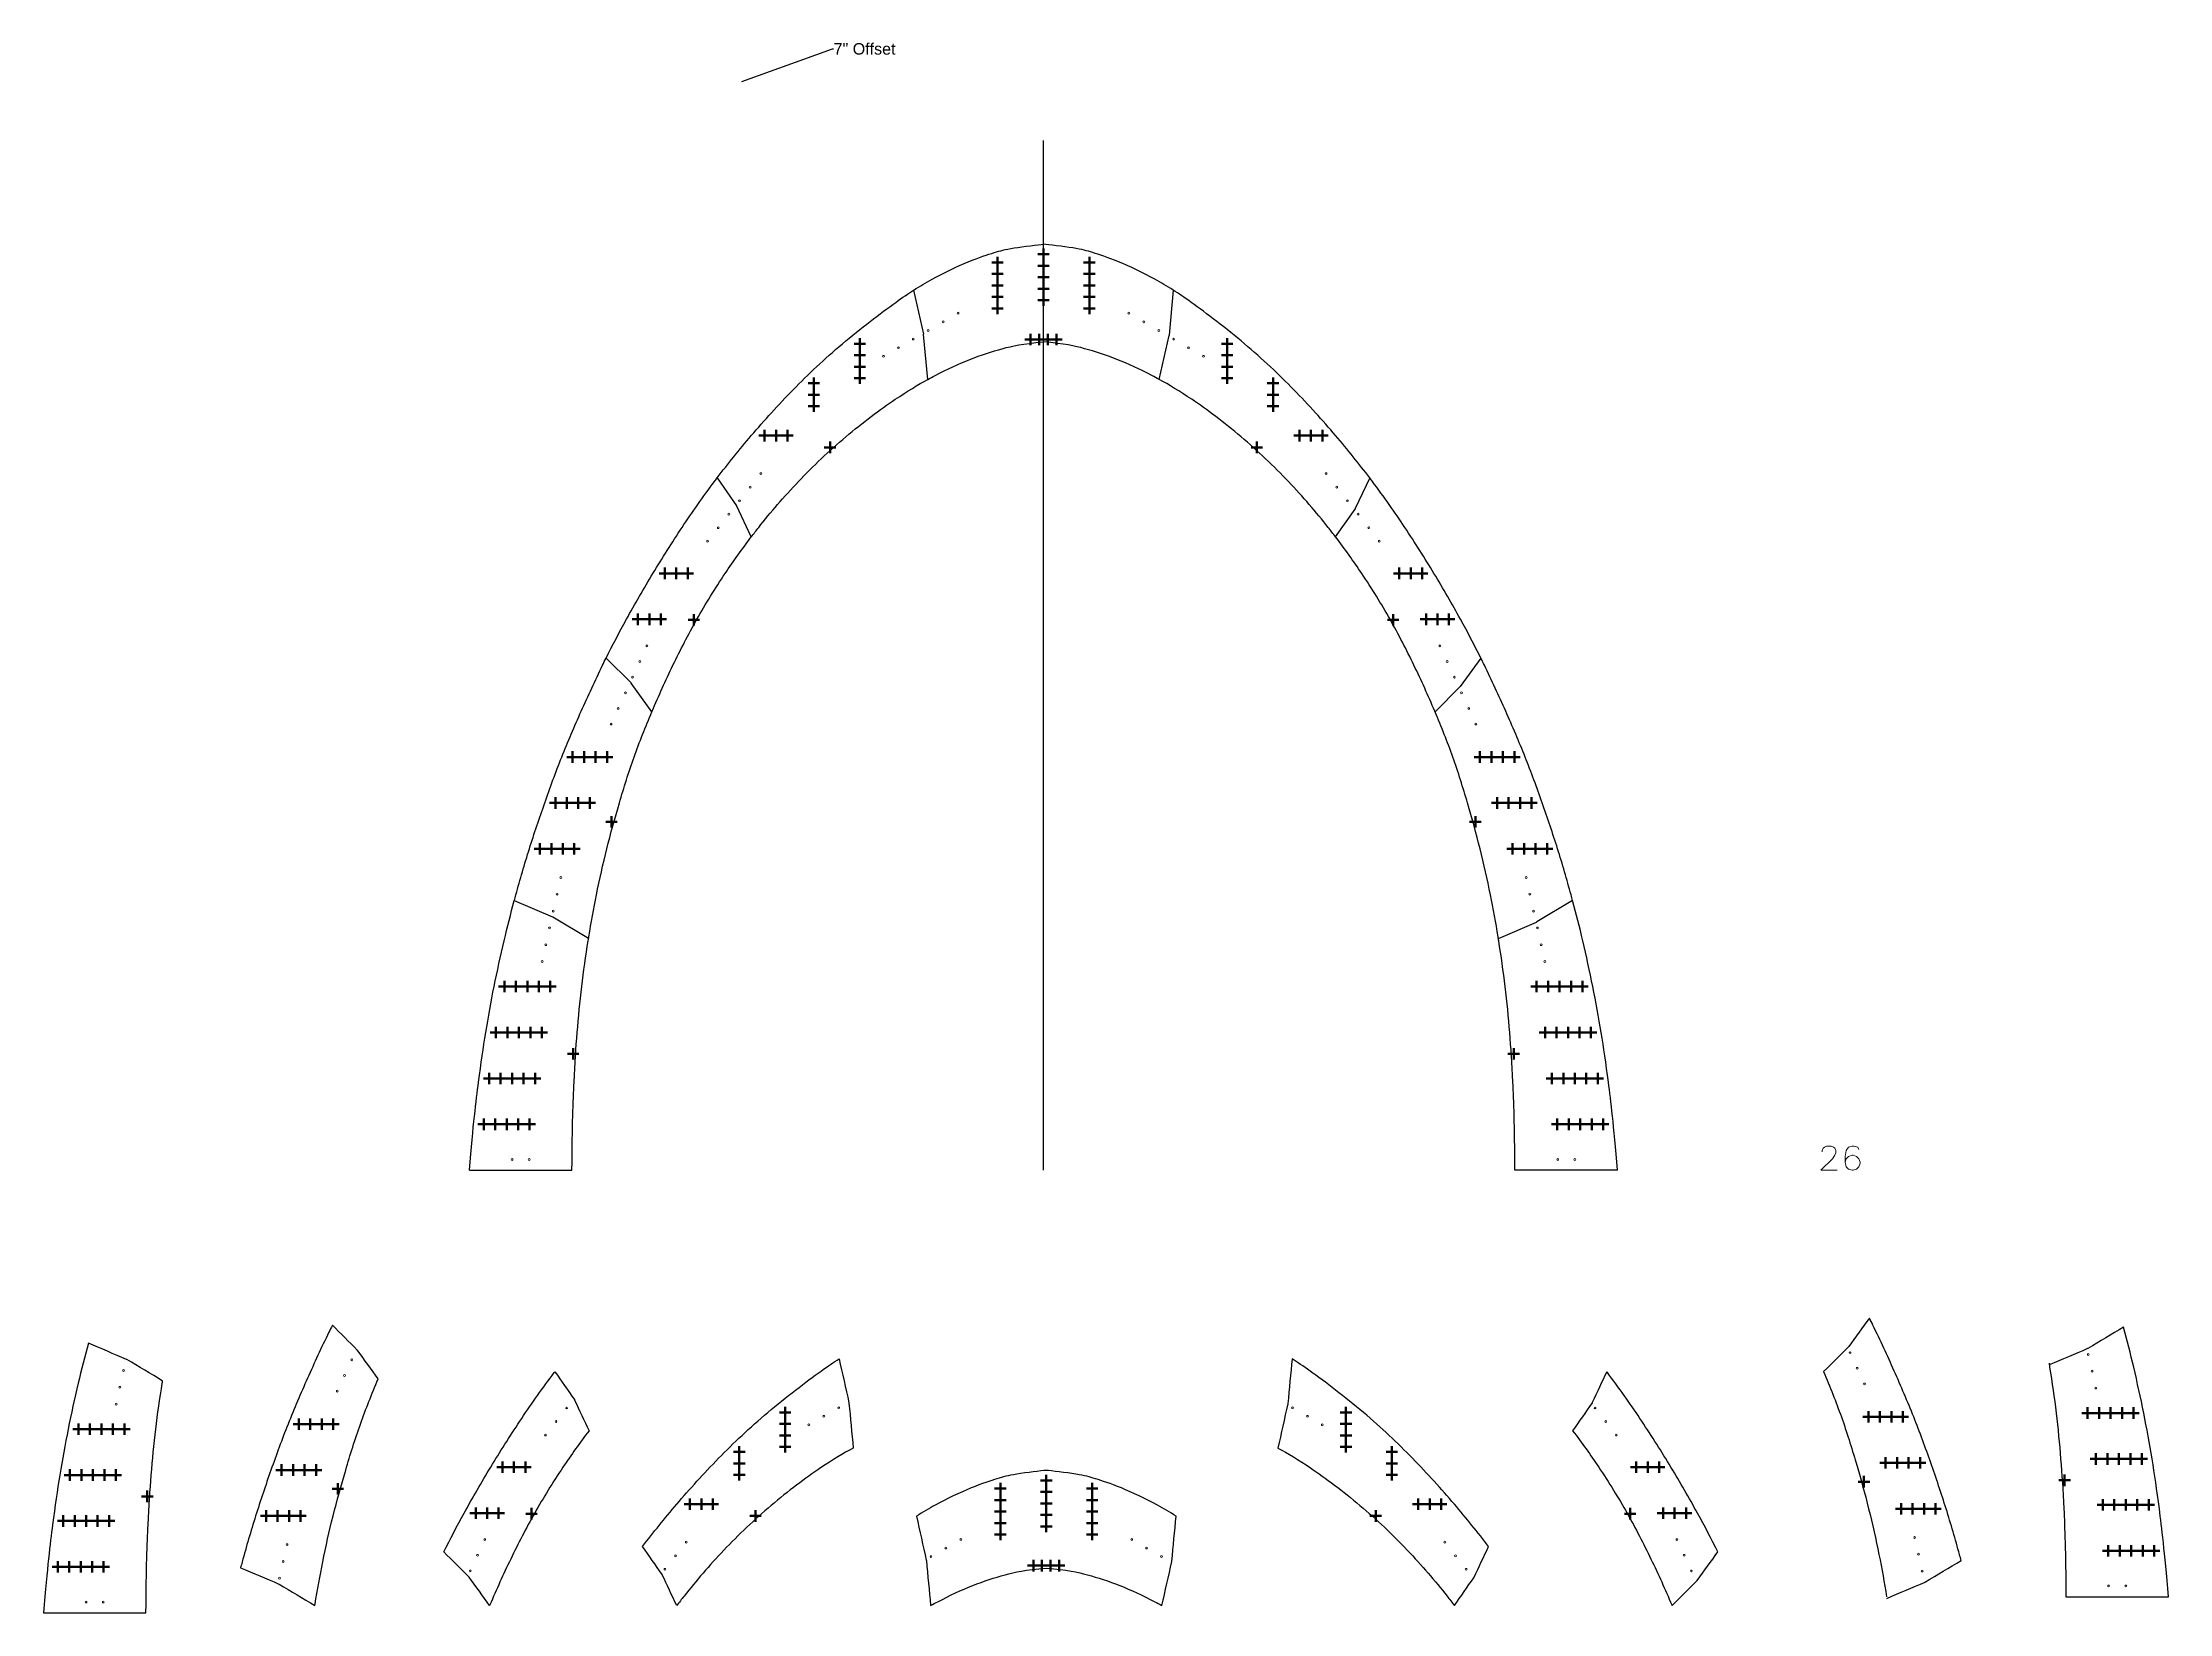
# Model space of a CAD drawing. Header units: inches. Extents: x -241 to 10140, y -1696 to 865.
# Drawn here: x 6099 to 6840, y 40 to 588 of the extents above; entities that cross this region are included whole.
import ezdxf
from ezdxf import colors
from ezdxf.entities.mleader import LeaderData, LeaderLine
from ezdxf.math import Vec2, Vec3

# ---------------------------------------------------------------- set-up
doc = ezdxf.new("R2010")
doc.units = ezdxf.units.IN
doc.header["$MEASUREMENT"] = 0
doc.header["$PDMODE"] = 2
doc.header["$PDSIZE"] = 2
for name, color, linetype, lineweight in [('Annotation', 7, 'Continuous', 9), ('Drilling', 3, 'Continuous', 13), ('Engrave', 4, 'Continuous', 50)]:
    doc.layers.add(name, color=color, linetype=linetype, lineweight=lineweight)
doc.styles.get("Standard").update_dxf_attribs({"font": 'Arial.ttf'})

# ---------------------------------------------------------------- blocks, each defined once
blk = doc.blocks.new('*U2198')
at = {"layer": 'Engrave'}
blk.add_point((0, 0), dxfattribs=at)
blk = doc.blocks.new('*U2200')
at = {"layer": 'Engrave', "color": 0, "linetype": 'ByBlock', "lineweight": -2, "transparency": 16777216}
for p in [(0, 0), (4, 0), (8, 0), (12, 0), (16, 0)]:
    blk.add_blockref('*U2198', p, dxfattribs=at)
blk = doc.blocks.new('*U2201')
at = {"layer": 'Engrave'}
blk.add_point((0, 0), dxfattribs=at)
blk = doc.blocks.new('*U2203')
at = {"layer": 'Engrave', "color": 0, "linetype": 'ByBlock', "lineweight": -2, "transparency": 16777216}
for p in [(0, 0), (4, 0), (8, 0), (12, 0), (16, 0)]:
    blk.add_blockref('*U2201', p, dxfattribs=at)
blk = doc.blocks.new('*U2204')
at = {"layer": 'Engrave'}
blk.add_point((0, 0), dxfattribs=at)
blk = doc.blocks.new('*U2206')
at = {"layer": 'Engrave', "color": 0, "linetype": 'ByBlock', "lineweight": -2, "transparency": 16777216}
for p in [(0, 0), (4, 0), (8, 0), (12, 0), (16, 0)]:
    blk.add_blockref('*U2204', p, dxfattribs=at)
blk = doc.blocks.new('*U2207')
at = {"layer": 'Engrave'}
blk.add_point((0, 0), dxfattribs=at)
blk = doc.blocks.new('*U2209')
at = {"layer": 'Engrave', "color": 0, "linetype": 'ByBlock', "lineweight": -2, "transparency": 16777216}
for p in [(0, 0), (4, 0), (8, 0), (12, 0), (16, 0)]:
    blk.add_blockref('*U2207', p, dxfattribs=at)
blk = doc.blocks.new('*U2210')
at = {"layer": 'Engrave'}
blk.add_point((0, 0), dxfattribs=at)
blk = doc.blocks.new('*U2212')
at = {"layer": 'Engrave', "color": 0, "linetype": 'ByBlock', "lineweight": -2, "transparency": 16777216}
for p in [(0, 0), (4, 0), (8, 0), (12, 0)]:
    blk.add_blockref('*U2210', p, dxfattribs=at)
blk = doc.blocks.new('*U2213')
at = {"layer": 'Engrave'}
blk.add_point((0, 0), dxfattribs=at)
blk = doc.blocks.new('*U2215')
at = {"layer": 'Engrave', "color": 0, "linetype": 'ByBlock', "lineweight": -2, "transparency": 16777216}
for p in [(0, 0), (4, 0), (8, 0), (12, 0)]:
    blk.add_blockref('*U2213', p, dxfattribs=at)
blk = doc.blocks.new('*U2216')
at = {"layer": 'Engrave'}
blk.add_point((0, 0), dxfattribs=at)
blk = doc.blocks.new('*U2218')
at = {"layer": 'Engrave', "color": 0, "linetype": 'ByBlock', "lineweight": -2, "transparency": 16777216}
for p in [(0, 0), (4, 0), (8, 0), (12, 0)]:
    blk.add_blockref('*U2216', p, dxfattribs=at)
blk = doc.blocks.new('*U2219')
at = {"layer": 'Engrave'}
blk.add_point((0, 0), dxfattribs=at)
blk = doc.blocks.new('*U2221')
at = {"layer": 'Engrave', "color": 0, "linetype": 'ByBlock', "lineweight": -2, "transparency": 16777216}
for p in [(0, 0), (4, 0), (8, 0)]:
    blk.add_blockref('*U2219', p, dxfattribs=at)
blk = doc.blocks.new('*U2222')
at = {"layer": 'Engrave'}
blk.add_point((0, 0), dxfattribs=at)
blk = doc.blocks.new('*U2224')
at = {"layer": 'Engrave', "color": 0, "linetype": 'ByBlock', "lineweight": -2, "transparency": 16777216}
for p in [(0, 0), (4, 0), (8, 0)]:
    blk.add_blockref('*U2222', p, dxfattribs=at)
blk = doc.blocks.new('*U2225')
at = {"layer": 'Engrave'}
blk.add_point((0, 0), dxfattribs=at)
blk = doc.blocks.new('*U2227')
at = {"layer": 'Engrave', "color": 0, "linetype": 'ByBlock', "lineweight": -2, "transparency": 16777216}
for p in [(0, 0), (4, 0), (8, 0)]:
    blk.add_blockref('*U2225', p, dxfattribs=at)
blk = doc.blocks.new('*U2228')
at = {"layer": 'Engrave'}
blk.add_point((0, 0), dxfattribs=at)
blk = doc.blocks.new('*U2230')
at = {"layer": 'Engrave', "color": 0, "linetype": 'ByBlock', "lineweight": -2, "transparency": 16777216}
for p in [(0, 0), (4, 0), (8, 0)]:
    blk.add_blockref('*U2228', p, dxfattribs=at)
blk = doc.blocks.new('*U2231')
at = {"layer": 'Engrave'}
blk.add_point((0, 0), dxfattribs=at)
blk = doc.blocks.new('*U2233')
at = {"layer": 'Engrave', "color": 0, "linetype": 'ByBlock', "lineweight": -2, "transparency": 16777216}
for p in [(0, 0), (4, 0), (8, 0), (12, 0)]:
    blk.add_blockref('*U2231', p, dxfattribs=at)
blk = doc.blocks.new('*U2234')
at = {"layer": 'Engrave'}
blk.add_point((0, 0), dxfattribs=at)
blk = doc.blocks.new('*U2236')
at = {"layer": 'Engrave', "color": 0, "linetype": 'ByBlock', "lineweight": -2, "transparency": 16777216}
for p in [(0, 0), (4, 0), (8, 0), (12, 0), (16, 0)]:
    blk.add_blockref('*U2234', p, dxfattribs=at)
blk = doc.blocks.new('*U2262')
at = {"layer": 'Engrave'}
blk.add_point((0, 0), dxfattribs=at)
blk = doc.blocks.new('*U2263')
at = {"layer": 'Engrave', "color": 0, "linetype": 'ByBlock', "lineweight": -2, "transparency": 16777216}
for p in [(0, 0), (4, 0), (8, 0), (12, 0), (16, 0)]:
    blk.add_blockref('*U2262', p, dxfattribs=at)
blk = doc.blocks.new('*U2264')
at = {"layer": 'Engrave'}
blk.add_point((0, 0), dxfattribs=at)
blk = doc.blocks.new('*U2266')
at = {"layer": 'Engrave', "color": 0, "linetype": 'ByBlock', "lineweight": -2, "transparency": 16777216}
for p in [(0, 0), (4, 0), (8, 0), (12, 0), (16, 0)]:
    blk.add_blockref('*U2264', p, dxfattribs=at)
blk = doc.blocks.new('*U2770')
at = {"layer": 'Engrave'}
blk.add_point((0, 0), dxfattribs=at)
blk = doc.blocks.new('*U2772')
at = {"layer": 'Engrave', "color": 0, "linetype": 'ByBlock', "lineweight": -2, "transparency": 16777216}
for p in [(0, 0), (4, 0), (8, 0), (12, 0), (16, 0)]:
    blk.add_blockref('*U2770', p, dxfattribs=at)
blk = doc.blocks.new('*U2773')
at = {"layer": 'Engrave'}
blk.add_point((0, 0), dxfattribs=at)
blk = doc.blocks.new('*U2774')
at = {"layer": 'Engrave', "color": 0, "linetype": 'ByBlock', "lineweight": -2, "transparency": 16777216}
for p in [(0, 0), (4, 0), (8, 0), (12, 0), (16, 0)]:
    blk.add_blockref('*U2773', p, dxfattribs=at)
blk = doc.blocks.new('*U2775')
at = {"layer": 'Engrave'}
blk.add_point((0, 0), dxfattribs=at)
blk = doc.blocks.new('*U2776')
at = {"layer": 'Engrave', "color": 0, "linetype": 'ByBlock', "lineweight": -2, "transparency": 16777216}
for p in [(0, 0), (4, 0), (8, 0), (12, 0), (16, 0)]:
    blk.add_blockref('*U2775', p, dxfattribs=at)
blk = doc.blocks.new('*U2777')
at = {"layer": 'Engrave'}
blk.add_point((0, 0), dxfattribs=at)
blk = doc.blocks.new('*U2778')
at = {"layer": 'Engrave', "color": 0, "linetype": 'ByBlock', "lineweight": -2, "transparency": 16777216}
for p in [(0, 0), (4, 0), (8, 0), (12, 0), (16, 0)]:
    blk.add_blockref('*U2777', p, dxfattribs=at)
blk = doc.blocks.new('*U2779')
at = {"layer": 'Engrave'}
blk.add_point((0, 0), dxfattribs=at)
blk = doc.blocks.new('*U2780')
at = {"layer": 'Engrave', "color": 0, "linetype": 'ByBlock', "lineweight": -2, "transparency": 16777216}
for p in [(0, 0), (4, 0), (8, 0), (12, 0)]:
    blk.add_blockref('*U2779', p, dxfattribs=at)
blk = doc.blocks.new('*U2781')
at = {"layer": 'Engrave'}
blk.add_point((0, 0), dxfattribs=at)
blk = doc.blocks.new('*U2782')
at = {"layer": 'Engrave', "color": 0, "linetype": 'ByBlock', "lineweight": -2, "transparency": 16777216}
for p in [(0, 0), (4, 0), (8, 0), (12, 0)]:
    blk.add_blockref('*U2781', p, dxfattribs=at)
blk = doc.blocks.new('*U2783')
at = {"layer": 'Engrave'}
blk.add_point((0, 0), dxfattribs=at)
blk = doc.blocks.new('*U2784')
at = {"layer": 'Engrave', "color": 0, "linetype": 'ByBlock', "lineweight": -2, "transparency": 16777216}
for p in [(0, 0), (4, 0), (8, 0), (12, 0)]:
    blk.add_blockref('*U2783', p, dxfattribs=at)
blk = doc.blocks.new('*U2785')
at = {"layer": 'Engrave'}
blk.add_point((0, 0), dxfattribs=at)
blk = doc.blocks.new('*U2786')
at = {"layer": 'Engrave', "color": 0, "linetype": 'ByBlock', "lineweight": -2, "transparency": 16777216}
for p in [(0, 0), (4, 0), (8, 0)]:
    blk.add_blockref('*U2785', p, dxfattribs=at)
blk = doc.blocks.new('*U2787')
at = {"layer": 'Engrave'}
blk.add_point((0, 0), dxfattribs=at)
blk = doc.blocks.new('*U2788')
at = {"layer": 'Engrave', "color": 0, "linetype": 'ByBlock', "lineweight": -2, "transparency": 16777216}
for p in [(0, 0), (4, 0), (8, 0)]:
    blk.add_blockref('*U2787', p, dxfattribs=at)
blk = doc.blocks.new('*U2789')
at = {"layer": 'Engrave'}
blk.add_point((0, 0), dxfattribs=at)
blk = doc.blocks.new('*U2790')
at = {"layer": 'Engrave', "color": 0, "linetype": 'ByBlock', "lineweight": -2, "transparency": 16777216}
for p in [(0, 0), (4, 0), (8, 0)]:
    blk.add_blockref('*U2789', p, dxfattribs=at)
blk = doc.blocks.new('*U2791')
at = {"layer": 'Engrave'}
blk.add_point((0, 0), dxfattribs=at)
blk = doc.blocks.new('*U2792')
at = {"layer": 'Engrave', "color": 0, "linetype": 'ByBlock', "lineweight": -2, "transparency": 16777216}
for p in [(0, 0), (4, 0), (8, 0)]:
    blk.add_blockref('*U2791', p, dxfattribs=at)
blk = doc.blocks.new('*U2793')
at = {"layer": 'Engrave'}
blk.add_point((0, 0), dxfattribs=at)
blk = doc.blocks.new('*U2794')
at = {"layer": 'Engrave', "color": 0, "linetype": 'ByBlock', "lineweight": -2, "transparency": 16777216}
for p in [(0, 0), (4, 0), (8, 0), (12, 0)]:
    blk.add_blockref('*U2793', p, dxfattribs=at)
blk = doc.blocks.new('*U2805')
at = {"layer": 'Engrave'}
blk.add_point((0, 0), dxfattribs=at)
blk = doc.blocks.new('*U2807')
at = {"layer": 'Engrave', "color": 0, "linetype": 'ByBlock', "lineweight": -2, "transparency": 16777216}
for p in [(0, 0), (4, 0), (8, 0), (12, 0), (16, 0)]:
    blk.add_blockref('*U2805', p, dxfattribs=at)
blk = doc.blocks.new('*U2808')
at = {"layer": 'Engrave'}
blk.add_point((0, 0), dxfattribs=at)
blk = doc.blocks.new('*U2809')
at = {"layer": 'Engrave', "color": 0, "linetype": 'ByBlock', "lineweight": -2, "transparency": 16777216}
for p in [(0, 0), (4, 0), (8, 0), (12, 0), (16, 0)]:
    blk.add_blockref('*U2808', p, dxfattribs=at)
blk = doc.blocks.new('*U2810')
at = {"layer": 'Engrave'}
blk.add_point((0, 0), dxfattribs=at)
blk = doc.blocks.new('*U2811')
at = {"layer": 'Engrave', "color": 0, "linetype": 'ByBlock', "lineweight": -2, "transparency": 16777216}
for p in [(0, 0), (4, 0), (8, 0), (12, 0), (16, 0)]:
    blk.add_blockref('*U2810', p, dxfattribs=at)
blk = doc.blocks.new('*U2812')
at = {"layer": 'Engrave'}
blk.add_point((0, 0), dxfattribs=at)
blk = doc.blocks.new('*U2813')
at = {"layer": 'Engrave', "color": 0, "linetype": 'ByBlock', "lineweight": -2, "transparency": 16777216}
for p in [(0, 0), (4, 0), (8, 0), (12, 0), (16, 0)]:
    blk.add_blockref('*U2812', p, dxfattribs=at)
blk = doc.blocks.new('*U2822')
at = {"layer": 'Engrave'}
blk.add_point((0, 0), dxfattribs=at)
blk = doc.blocks.new('*U2824')
at = {"layer": 'Engrave', "color": 0, "linetype": 'ByBlock', "lineweight": -2, "transparency": 16777216}
for p in [(0, 0), (4, 0), (8, 0), (12, 0)]:
    blk.add_blockref('*U2822', p, dxfattribs=at)
blk = doc.blocks.new('*U2825')
at = {"layer": 'Engrave'}
blk.add_point((0, 0), dxfattribs=at)
blk = doc.blocks.new('*U2826')
at = {"layer": 'Engrave', "color": 0, "linetype": 'ByBlock', "lineweight": -2, "transparency": 16777216}
for p in [(0, 0), (4, 0), (8, 0), (12, 0)]:
    blk.add_blockref('*U2825', p, dxfattribs=at)
blk = doc.blocks.new('*U2827')
at = {"layer": 'Engrave'}
blk.add_point((0, 0), dxfattribs=at)
blk = doc.blocks.new('*U2828')
at = {"layer": 'Engrave', "color": 0, "linetype": 'ByBlock', "lineweight": -2, "transparency": 16777216}
for p in [(0, 0), (4, 0), (8, 0), (12, 0)]:
    blk.add_blockref('*U2827', p, dxfattribs=at)
blk = doc.blocks.new('*U2835')
at = {"layer": 'Engrave'}
blk.add_point((0, 0), dxfattribs=at)
blk = doc.blocks.new('*U2837')
at = {"layer": 'Engrave', "color": 0, "linetype": 'ByBlock', "lineweight": -2, "transparency": 16777216}
for p in [(0, 0), (4, 0), (8, 0)]:
    blk.add_blockref('*U2835', p, dxfattribs=at)
blk = doc.blocks.new('*U2838')
at = {"layer": 'Engrave'}
blk.add_point((0, 0), dxfattribs=at)
blk = doc.blocks.new('*U2839')
at = {"layer": 'Engrave', "color": 0, "linetype": 'ByBlock', "lineweight": -2, "transparency": 16777216}
for p in [(0, 0), (4, 0), (8, 0)]:
    blk.add_blockref('*U2838', p, dxfattribs=at)
blk = doc.blocks.new('*U2848')
at = {"layer": 'Engrave'}
blk.add_point((0, 0), dxfattribs=at)
blk = doc.blocks.new('*U2850')
at = {"layer": 'Engrave', "color": 0, "linetype": 'ByBlock', "lineweight": -2, "transparency": 16777216}
for p in [(0, 0), (4, 0), (8, 0)]:
    blk.add_blockref('*U2848', p, dxfattribs=at)
blk = doc.blocks.new('*U2851')
at = {"layer": 'Engrave'}
blk.add_point((0, 0), dxfattribs=at)
blk = doc.blocks.new('*U2852')
at = {"layer": 'Engrave', "color": 0, "linetype": 'ByBlock', "lineweight": -2, "transparency": 16777216}
for p in [(0, 0), (4, 0), (8, 0)]:
    blk.add_blockref('*U2851', p, dxfattribs=at)
blk = doc.blocks.new('*U2853')
at = {"layer": 'Engrave'}
blk.add_point((0, 0), dxfattribs=at)
blk = doc.blocks.new('*U2854')
at = {"layer": 'Engrave', "color": 0, "linetype": 'ByBlock', "lineweight": -2, "transparency": 16777216}
for p in [(0, 0), (4, 0), (8, 0), (12, 0)]:
    blk.add_blockref('*U2853', p, dxfattribs=at)
blk = doc.blocks.new('*U2863')
at = {"layer": 'Engrave'}
blk.add_point((0, 0), dxfattribs=at)
blk = doc.blocks.new('*U2865')
at = {"layer": 'Engrave', "color": 0, "linetype": 'ByBlock', "lineweight": -2, "transparency": 16777216}
for p in [(0, 0), (4, 0), (8, 0), (12, 0), (16, 0)]:
    blk.add_blockref('*U2863', p, dxfattribs=at)
blk = doc.blocks.new('*U2866')
at = {"layer": 'Engrave'}
blk.add_point((0, 0), dxfattribs=at)
blk = doc.blocks.new('*U2867')
at = {"layer": 'Engrave', "color": 0, "linetype": 'ByBlock', "lineweight": -2, "transparency": 16777216}
for p in [(0, 0), (4, 0), (8, 0), (12, 0), (16, 0)]:
    blk.add_blockref('*U2866', p, dxfattribs=at)
blk = doc.blocks.new('*U2868')
at = {"layer": 'Engrave'}
blk.add_point((0, 0), dxfattribs=at)
blk = doc.blocks.new('*U2869')
at = {"layer": 'Engrave', "color": 0, "linetype": 'ByBlock', "lineweight": -2, "transparency": 16777216}
for p in [(0, 0), (4, 0), (8, 0), (12, 0), (16, 0)]:
    blk.add_blockref('*U2868', p, dxfattribs=at)
blk = doc.blocks.new('*U2878')
at = {"layer": 'Engrave'}
blk.add_point((0, 0), dxfattribs=at)
blk = doc.blocks.new('*U2880')
at = {"layer": 'Engrave', "color": 0, "linetype": 'ByBlock', "lineweight": -2, "transparency": 16777216}
for p in [(0, 0), (4, 0), (8, 0)]:
    blk.add_blockref('*U2878', p, dxfattribs=at)
blk = doc.blocks.new('*U2881')
at = {"layer": 'Engrave'}
blk.add_point((0, 0), dxfattribs=at)
blk = doc.blocks.new('*U2882')
at = {"layer": 'Engrave', "color": 0, "linetype": 'ByBlock', "lineweight": -2, "transparency": 16777216}
for p in [(0, 0), (4, 0), (8, 0)]:
    blk.add_blockref('*U2881', p, dxfattribs=at)
blk = doc.blocks.new('*U2883')
at = {"layer": 'Engrave'}
blk.add_point((0, 0), dxfattribs=at)
blk = doc.blocks.new('*U2884')
at = {"layer": 'Engrave', "color": 0, "linetype": 'ByBlock', "lineweight": -2, "transparency": 16777216}
for p in [(0, 0), (4, 0), (8, 0), (12, 0)]:
    blk.add_blockref('*U2883', p, dxfattribs=at)
blk = doc.blocks.new('*U2891')
at = {"layer": 'Engrave'}
blk.add_point((0, 0), dxfattribs=at)
blk = doc.blocks.new('*U2893')
at = {"layer": 'Engrave', "color": 0, "linetype": 'ByBlock', "lineweight": -2, "transparency": 16777216}
for p in [(0, 0), (4, 0), (8, 0)]:
    blk.add_blockref('*U2891', p, dxfattribs=at)
blk = doc.blocks.new('*U2894')
at = {"layer": 'Engrave'}
blk.add_point((0, 0), dxfattribs=at)
blk = doc.blocks.new('*U2895')
at = {"layer": 'Engrave', "color": 0, "linetype": 'ByBlock', "lineweight": -2, "transparency": 16777216}
for p in [(0, 0), (4, 0), (8, 0)]:
    blk.add_blockref('*U2894', p, dxfattribs=at)
blk = doc.blocks.new('*U2906')
at = {"layer": 'Engrave'}
blk.add_point((0, 0), dxfattribs=at)
blk = doc.blocks.new('*U2908')
at = {"layer": 'Engrave', "color": 0, "linetype": 'ByBlock', "lineweight": -2, "transparency": 16777216}
for p in [(0, 0), (4, 0), (8, 0), (12, 0)]:
    blk.add_blockref('*U2906', p, dxfattribs=at)
blk = doc.blocks.new('*U2909')
at = {"layer": 'Engrave'}
blk.add_point((0, 0), dxfattribs=at)
blk = doc.blocks.new('*U2910')
at = {"layer": 'Engrave', "color": 0, "linetype": 'ByBlock', "lineweight": -2, "transparency": 16777216}
for p in [(0, 0), (4, 0), (8, 0), (12, 0)]:
    blk.add_blockref('*U2909', p, dxfattribs=at)
blk = doc.blocks.new('*U2911')
at = {"layer": 'Engrave'}
blk.add_point((0, 0), dxfattribs=at)
blk = doc.blocks.new('*U2912')
at = {"layer": 'Engrave', "color": 0, "linetype": 'ByBlock', "lineweight": -2, "transparency": 16777216}
for p in [(0, 0), (4, 0), (8, 0), (12, 0)]:
    blk.add_blockref('*U2911', p, dxfattribs=at)
blk = doc.blocks.new('*U2925')
at = {"layer": 'Engrave'}
blk.add_point((0, 0), dxfattribs=at)
blk = doc.blocks.new('*U2927')
at = {"layer": 'Engrave', "color": 0, "linetype": 'ByBlock', "lineweight": -2, "transparency": 16777216}
for p in [(0, 0), (4, 0), (8, 0), (12, 0), (16, 0)]:
    blk.add_blockref('*U2925', p, dxfattribs=at)
blk = doc.blocks.new('*U2928')
at = {"layer": 'Engrave'}
blk.add_point((0, 0), dxfattribs=at)
blk = doc.blocks.new('*U2929')
at = {"layer": 'Engrave', "color": 0, "linetype": 'ByBlock', "lineweight": -2, "transparency": 16777216}
for p in [(0, 0), (4, 0), (8, 0), (12, 0), (16, 0)]:
    blk.add_blockref('*U2928', p, dxfattribs=at)
blk = doc.blocks.new('*U2930')
at = {"layer": 'Engrave'}
blk.add_point((0, 0), dxfattribs=at)
blk = doc.blocks.new('*U2931')
at = {"layer": 'Engrave', "color": 0, "linetype": 'ByBlock', "lineweight": -2, "transparency": 16777216}
for p in [(0, 0), (4, 0), (8, 0), (12, 0), (16, 0)]:
    blk.add_blockref('*U2930', p, dxfattribs=at)
blk = doc.blocks.new('*U2932')
at = {"layer": 'Engrave'}
blk.add_point((0, 0), dxfattribs=at)
blk = doc.blocks.new('*U2933')
at = {"layer": 'Engrave', "color": 0, "linetype": 'ByBlock', "lineweight": -2, "transparency": 16777216}
for p in [(0, 0), (4, 0), (8, 0), (12, 0), (16, 0)]:
    blk.add_blockref('*U2932', p, dxfattribs=at)

msp = doc.modelspace()

# ---------------------------------------------------------------- linework, layer by layer
for p, q in [((6448.13328, 194.83764), (6448.13328, 553.7309)), ((6448.13328, 194.83764), (6448.13328, 553.7309)), ((6402.90392, 501.54588), (6406.34368, 486.20761)), ((6493.36264, 501.54588), (6491.89427, 485.89537)), ((6406.36355, 486.08219), (6406.34368, 486.20761)), ((6407.83192, 470.43168), (6406.36355, 486.08219)), ((6488.43464, 470.43168), (6491.87441, 485.76996)), ((6491.89427, 485.89537), (6491.87441, 485.76996)), ((6334.4489, 436.10315), (6341.21032, 426.38492)), ((6561.81766, 436.10315), (6556.78214, 425.38847)), ((6341.29449, 426.23914), (6341.21032, 426.38492)), ((6346.33001, 415.52446), (6341.29449, 426.23914)), ((6549.93655, 415.52446), (6556.69797, 425.24269)), ((6556.78214, 425.38847), (6556.69797, 425.24269)), ((6295.73639, 373.3033), (6304.42425, 364.66578)), ((6600.53017, 373.3033), (6593.35808, 363.37119)), ((6304.52992, 364.54206), (6304.42425, 364.66578)), ((6311.70201, 354.60995), (6304.52992, 364.54206)), ((6584.56455, 354.60995), (6593.25241, 363.24747)), ((6593.25241, 363.24747), (6593.35808, 363.37119)), ((6263.75805, 288.79536), (6277.08768, 283.12323)), ((6277.2104, 283.0607), (6277.08768, 283.12323)), ((6289.63421, 275.6108), (6277.2104, 283.0607)), ((6632.50851, 288.79536), (6620.0847, 281.34545)), ((6606.63235, 275.6108), (6619.96198, 281.28292)), ((6619.96198, 281.28292), (6620.0847, 281.34545)), ((6248.09394, 194.83764), (6283.83987, 194.83764)), ((6648.17262, 194.83764), (6612.42669, 194.83764))]:
    msp.add_line(p, q)
for points, knots in [([(6402.90392, 501.54588), (6405.13485, 502.98624), (6410.87685, 506.36014), (6422.79699, 512.06575), (6431.72675, 514.83764), (6436.00126, 516.16449), (6446.39245, 517.3509), (6448.13328, 517.54966)], [18.455351882, 18.455351882, 18.455351882, 18.455351882, 19, 20, 21, 22, 23, 23, 23, 23]), ([(6493.36264, 501.54588), (6491.13171, 502.98624), (6485.38971, 506.36014), (6473.46957, 512.06575), (6464.53981, 514.83764), (6460.2653, 516.16449), (6449.87411, 517.3509), (6448.13328, 517.54966)], [18.455351882, 18.455351882, 18.455351882, 18.455351882, 19, 20, 21, 22, 23, 23, 23, 23]), ([(6334.4489, 436.10315), (6338.17613, 441.01465), (6346.43592, 451.25948), (6360.54641, 466.83764), (6377.34866, 482.83764), (6394.61661, 495.93285), (6401.03875, 500.34168), (6402.90392, 501.54588)], [14.079094924, 14.079094924, 14.079094924, 14.079094924, 15, 16, 17, 18, 18.455351882, 18.455351882, 18.455351882, 18.455351882]), ([(6561.81766, 436.10315), (6558.09043, 441.01465), (6549.83064, 451.25948), (6535.72015, 466.83764), (6518.9179, 482.83764), (6501.64995, 495.93285), (6495.22782, 500.34168), (6493.36264, 501.54588)], [14.079094924, 14.079094924, 14.079094924, 14.079094924, 15, 16, 17, 18, 18.455351882, 18.455351882, 18.455351882, 18.455351882]), ([(6407.83192, 470.43168), (6408.68622, 470.8999), (6413.7793, 473.62178), (6422.62986, 477.73142), (6434.00385, 481.38016), (6440.68773, 482.83764), (6448.13328, 483.51431)], [16.802003786, 16.802003786, 16.802003786, 16.802003786, 17, 18, 19, 20, 20, 20, 20]), ([(6488.43464, 470.43168), (6487.58035, 470.8999), (6482.48726, 473.62178), (6473.6367, 477.73142), (6462.26271, 481.38016), (6455.57883, 482.83764), (6448.13328, 483.51431)], [16.802003786, 16.802003786, 16.802003786, 16.802003786, 17, 18, 19, 20, 20, 20, 20]), ([(6346.33001, 415.52446), (6347.17361, 416.62885), (6352.17509, 423.06658), (6362.24139, 434.83764), (6379.00044, 450.83764), (6396.13396, 463.59662), (6404.37152, 468.5351), (6407.83192, 470.43168)], [12.792926388, 12.792926388, 12.792926388, 12.792926388, 13, 14, 15, 16, 16.802003786, 16.802003786, 16.802003786, 16.802003786]), ([(6549.93655, 415.52446), (6549.09295, 416.62885), (6544.09147, 423.06658), (6534.02517, 434.83764), (6517.26612, 450.83764), (6500.1326, 463.59662), (6491.89504, 468.5351), (6488.43464, 470.43168)], [12.792926388, 12.792926388, 12.792926388, 12.792926388, 13, 14, 15, 16, 16.802003786, 16.802003786, 16.802003786, 16.802003786]), ([(6295.73639, 373.3033), (6297.98711, 377.81474), (6303.1536, 387.65952), (6311.94019, 402.83764), (6322.02989, 418.83764), (6329.78469, 429.92614), (6334.12877, 435.68132), (6334.4489, 436.10315)], [10.154103723, 10.154103723, 10.154103723, 10.154103723, 11, 12, 13, 14, 14.079094924, 14.079094924, 14.079094924, 14.079094924]), ([(6600.53017, 373.3033), (6598.27945, 377.81474), (6593.11296, 387.65952), (6584.32637, 402.83764), (6574.23667, 418.83764), (6566.48187, 429.92614), (6562.13779, 435.68132), (6561.81766, 436.10315)], [10.154103723, 10.154103723, 10.154103723, 10.154103723, 11, 12, 13, 14, 14.079094924, 14.079094924, 14.079094924, 14.079094924]), ([(6311.70201, 354.60995), (6311.73425, 354.68585), (6314.03366, 360.09508), (6318.87146, 370.83764), (6327.12892, 386.83764), (6336.27293, 401.73324), (6343.09969, 411.29552), (6346.33001, 415.52446)], [8.985769935, 8.985769935, 8.985769935, 8.985769935, 9, 10, 11, 12, 12.792926388, 12.792926388, 12.792926388, 12.792926388]), ([(6584.56455, 354.60995), (6584.53231, 354.68585), (6582.2329, 360.09508), (6577.3951, 370.83764), (6569.13764, 386.83764), (6559.99363, 401.73324), (6553.16687, 411.29552), (6549.93655, 415.52446)], [8.985769935, 8.985769935, 8.985769935, 8.985769935, 9, 10, 11, 12, 12.792926388, 12.792926388, 12.792926388, 12.792926388]), ([(6263.75805, 288.79536), (6263.94109, 289.47612), (6265.57147, 295.49021), (6268.86617, 306.83764), (6274.28413, 322.83764), (6280.11047, 338.83764), (6287.01655, 354.83764), (6292.28463, 366.32619), (6295.32636, 372.48141), (6295.73639, 373.3033)], [4.872357612, 4.872357612, 4.872357612, 4.872357612, 5, 6, 7, 8, 9, 10, 10.154103723, 10.154103723, 10.154103723, 10.154103723]), ([(6632.50851, 288.79536), (6632.32547, 289.47612), (6630.69509, 295.49021), (6627.40039, 306.83764), (6621.98243, 322.83764), (6616.15609, 338.83764), (6609.25001, 354.83764), (6603.98193, 366.32619), (6600.9402, 372.48141), (6600.53017, 373.3033)], [4.872357612, 4.872357612, 4.872357612, 4.872357612, 5, 6, 7, 8, 9, 10, 10.154103723, 10.154103723, 10.154103723, 10.154103723]), ([(6289.63421, 275.6108), (6289.66494, 275.80047), (6289.6958, 275.99015), (6289.72677, 276.17982), (6290.52461, 281.06576), (6292.36012, 291.28503), (6295.84457, 306.83764), (6300.29281, 322.83764), (6305.23364, 338.76174), (6309.469, 349.35252), (6311.70201, 354.60995)], [4.048322507, 4.048322507, 4.048322507, 4.048322507, 4.083886601, 4.083886601, 4.083886601, 5, 6, 7, 8, 8.985769935, 8.985769935, 8.985769935, 8.985769935]), ([(6606.53979, 276.17982), (6605.74195, 281.06576), (6603.90644, 291.28503), (6600.42199, 306.83764), (6595.97375, 322.83764), (6591.03292, 338.76174), (6586.79756, 349.35252), (6584.56455, 354.60995)], [4.083886601, 4.083886601, 4.083886601, 4.083886601, 5, 6, 7, 8, 8.985769935, 8.985769935, 8.985769935, 8.985769935]), ([(6248.09394, 194.83764), (6249.4569, 210.83764), (6251.37765, 226.83764), (6253.71766, 242.83764), (6256.63391, 258.83764), (6259.97308, 274.15688), (6262.50707, 284.14278), (6263.75805, 288.79536)], [0, 0, 0, 0, 1, 2, 3, 4, 4.872357612, 4.872357612, 4.872357612, 4.872357612]), ([(6648.17262, 194.83764), (6646.80966, 210.83764), (6644.88891, 226.83764), (6642.5489, 242.83764), (6639.63265, 258.83764), (6636.29348, 274.15688), (6633.75949, 284.14278), (6632.50851, 288.79536)], [0, 0, 0, 0, 1, 2, 3, 4, 4.872357612, 4.872357612, 4.872357612, 4.872357612]), ([(6283.83987, 194.83764), (6283.95042, 210.83764), (6284.53514, 226.83764), (6285.59699, 242.83764), (6287.12884, 258.83764), (6288.69127, 269.76202), (6289.59245, 275.35308), (6289.63421, 275.6108)], [0, 0, 0, 0, 1, 2, 3, 4, 4.048322507, 4.048322507, 4.048322507, 4.048322507]), ([(6612.42669, 194.83764), (6612.31614, 210.83764), (6611.73142, 226.83764), (6610.66957, 242.83764), (6609.13772, 258.83764), (6607.54816, 269.9517), (6606.61285, 275.73243), (6606.53979, 276.17982)], [0, 0, 0, 0, 1, 2, 3, 4, 4.083886601, 4.083886601, 4.083886601, 4.083886601]), ([(6216.32677, 122.12874), (6214.09376, 116.8713), (6209.8584, 106.28052), (6204.91757, 90.35642), (6200.46933, 74.35642), (6196.98487, 58.80381), (6195.14936, 48.58454), (6194.35152, 43.6986), (6194.32055, 43.50893), (6194.2897, 43.31925), (6194.25897, 43.12958), (6190.1177, 45.61288), (6185.97643, 48.09618), (6181.83516, 50.57949), (6181.79425, 50.60033), (6181.75334, 50.62117), (6181.71244, 50.64201), (6177.26923, 52.53272), (6172.82602, 54.42343), (6168.38281, 56.31414), (6168.56585, 56.9949), (6170.19622, 63.00899), (6173.49093, 74.35642), (6178.90888, 90.35642), (6184.73522, 106.35642), (6191.6413, 122.35642), (6196.90939, 133.84497), (6199.95111, 140.00019), (6200.36115, 140.82208), (6203.2571, 137.94291), (6206.15305, 135.06374), (6209.049, 132.18457), (6209.08423, 132.14332), (6209.11945, 132.10208), (6209.15468, 132.06084), (6211.54537, 128.75014), (6213.93607, 125.43944), (6216.32677, 122.12874)], [0, 0, 0, 0, 0.985769935, 1.985769935, 2.985769935, 3.985769935, 4.901883334, 4.901883334, 4.901883334, 4.937447428, 4.937447428, 4.937447428, 5.937447428, 5.937447428, 5.937447428, 6.937447428, 6.937447428, 6.937447428, 7.937447428, 7.937447428, 7.937447428, 8.065089815, 9.065089815, 10.065089815, 11.065089815, 12.065089815, 13.065089815, 13.219193538, 13.219193538, 13.219193538, 14.219193538, 14.219193538, 14.219193538, 15.219193538, 15.219193538, 15.219193538, 16.219193538, 16.219193538, 16.219193538, 16.219193538]), ([(6742.00629, 45.64461), (6746.4495, 47.53532), (6750.89271, 49.42603), (6755.33592, 51.31674), (6755.37683, 51.33758), (6755.41774, 51.35843), (6755.45865, 51.37927), (6759.59991, 53.86257), (6763.74118, 56.34587), (6767.88245, 58.82918), (6767.69941, 59.50994), (6766.06904, 65.52403), (6762.77433, 76.87145), (6757.35638, 92.87145), (6751.53003, 108.87145), (6744.62396, 124.87145), (6739.35587, 136.36001), (6736.31414, 142.51523), (6735.90411, 143.33711), (6733.51342, 140.02641), (6731.12272, 136.71571), (6728.73202, 133.40501), (6728.6968, 133.36377), (6728.66158, 133.32253), (6728.62635, 133.28128), (6725.7304, 130.40211), (6722.83445, 127.52294), (6719.93849, 124.64377), (6722.1715, 119.38633), (6726.40686, 108.79556), (6731.34769, 92.87145), (6735.79593, 76.87145), (6739.28038, 61.31885), (6741.1159, 51.09958), (6741.91373, 46.21364)], [0, 0, 0, 0, 1, 1, 1, 2, 2, 2, 3, 3, 3, 3.127642388, 4.127642388, 5.127642388, 6.127642388, 7.127642388, 8.127642388, 8.28174611, 8.28174611, 8.28174611, 9.28174611, 9.28174611, 9.28174611, 10.28174611, 10.28174611, 10.28174611, 11.28174611, 11.28174611, 11.28174611, 12.267516045, 13.267516045, 14.267516045, 15.267516045, 16.183629444, 16.183629444, 16.183629444, 16.183629444]), ([(6141.21556, 121.38768), (6141.1738, 121.12996), (6140.27263, 115.5389), (6138.7102, 104.61452), (6137.17834, 88.61452), (6136.1165, 72.61452), (6135.53177, 56.61452), (6135.42123, 40.61452), (6123.50591, 40.61452), (6111.5906, 40.61452), (6099.67529, 40.61452), (6101.03825, 56.61452), (6102.959, 72.61452), (6105.29901, 88.61452), (6108.21527, 104.61452), (6111.55444, 119.93376), (6114.08842, 129.91966), (6115.3394, 134.57224), (6119.78261, 132.68153), (6124.22582, 130.79082), (6128.66903, 128.90011), (6128.70994, 128.87927), (6128.75085, 128.85843), (6128.79176, 128.83758), (6132.93303, 126.35428), (6137.07429, 123.87098), (6141.21556, 121.38768)], [0, 0, 0, 0, 0.048322507, 1.048322507, 2.048322507, 3.048322507, 4.048322507, 4.048322507, 4.048322507, 5.048322507, 5.048322507, 5.048322507, 6.048322507, 7.048322507, 8.048322507, 9.048322507, 9.920680119, 9.920680119, 9.920680119, 10.920680119, 10.920680119, 10.920680119, 11.920680119, 11.920680119, 11.920680119, 12.920680119, 12.920680119, 12.920680119, 12.920680119]), ([(6798.49975, 127.55583), (6798.57281, 127.10843), (6799.50812, 121.3277), (6801.09768, 110.21364), (6802.62953, 94.21364), (6803.69138, 78.21364), (6804.2761, 62.21364), (6804.38665, 46.21364), (6816.30196, 46.21364), (6828.21727, 46.21364), (6840.13259, 46.21364), (6838.76962, 62.21364), (6836.84888, 78.21364), (6834.50887, 94.21364), (6831.59261, 110.21364), (6828.25344, 125.53288), (6825.71945, 135.51879), (6824.46847, 140.17136), (6820.3272, 137.68806), (6816.18593, 135.20476), (6812.04466, 132.72146), (6812.00376, 132.70061), (6811.96285, 132.67977), (6811.92194, 132.65893), (6807.47873, 130.76822), (6803.03552, 128.87751), (6798.59231, 126.9868)], [0, 0, 0, 0, 0.083886601, 1.083886601, 2.083886601, 3.083886601, 4.083886601, 4.083886601, 4.083886601, 5.083886601, 5.083886601, 5.083886601, 6.083886601, 7.083886601, 8.083886601, 9.083886601, 9.956244213, 9.956244213, 9.956244213, 10.956244213, 10.956244213, 10.956244213, 11.956244213, 11.956244213, 11.956244213, 12.956244213, 12.956244213, 12.956244213, 12.956244213]), ([(6315.30487, 53.84425), (6316.98337, 50.27269), (6318.66188, 46.70113), (6320.34039, 43.12957), (6321.18399, 44.23396), (6326.18546, 50.67169), (6336.25176, 62.44275), (6353.01082, 78.44275), (6370.14433, 91.20172), (6378.3819, 96.14021), (6381.8423, 98.03679), (6381.35284, 103.25363), (6380.86338, 108.47046), (6380.37392, 113.6873), (6380.3673, 113.72911), (6380.36068, 113.77091), (6380.35406, 113.81272), (6379.20747, 118.92547), (6378.06088, 124.03823), (6376.91429, 129.15099), (6375.04912, 127.94679), (6368.62699, 123.53796), (6351.35904, 110.44275), (6334.55679, 94.44275), (6320.4463, 78.86458), (6312.18651, 68.61976), (6308.45927, 63.70826), (6310.71308, 60.46885), (6312.96689, 57.22944), (6315.2207, 53.99003), (6315.24875, 53.94144), (6315.27681, 53.89284), (6315.30487, 53.84425)], [0, 0, 0, 0, 1, 1, 1, 1.207073612, 2.207073612, 3.207073612, 4.207073612, 5.009077398, 5.009077398, 5.009077398, 6.009077398, 6.009077398, 6.009077398, 7.009077398, 7.009077398, 7.009077398, 8.009077398, 8.009077398, 8.009077398, 8.46442928, 9.46442928, 10.46442928, 11.46442928, 12.385334355, 12.385334355, 12.385334355, 13.385334355, 13.385334355, 13.385334355, 14.385334355, 14.385334355, 14.385334355, 14.385334355]), ([(6533.26161, 113.37505), (6533.26823, 113.41686), (6533.27485, 113.45866), (6533.28147, 113.50047), (6533.77093, 118.7173), (6534.26039, 123.93414), (6534.74985, 129.15098), (6536.61502, 127.94678), (6543.03716, 123.53794), (6560.3051, 110.44273), (6577.10735, 94.44273), (6591.21784, 78.86457), (6599.47763, 68.61975), (6603.20487, 63.70825), (6601.52636, 60.13669), (6599.84785, 56.56513), (6598.16935, 52.99357), (6598.14129, 52.94498), (6598.11323, 52.89638), (6598.08518, 52.84779), (6595.83137, 49.60838), (6593.57756, 46.36897), (6591.32375, 43.12956), (6590.48015, 44.23395), (6585.47868, 50.67167), (6575.41238, 62.44273), (6558.65333, 78.44273), (6541.51981, 91.20171), (6533.28224, 96.1402), (6529.82184, 98.03678), (6530.96843, 103.14954), (6532.11502, 108.26229), (6533.26161, 113.37505)], [0, 0, 0, 0, 1, 1, 1, 2, 2, 2, 2.455351882, 3.455351882, 4.455351882, 5.455351882, 6.376256957, 6.376256957, 6.376256957, 7.376256957, 7.376256957, 7.376256957, 8.376256957, 8.376256957, 8.376256957, 9.376256957, 9.376256957, 9.376256957, 9.583330569, 10.583330569, 11.583330569, 12.583330569, 13.385334355, 13.385334355, 13.385334355, 14.385334355, 14.385334355, 14.385334355, 14.385334355]), ([(6255.16539, 43.12958), (6255.19763, 43.20547), (6257.49705, 48.6147), (6262.33485, 59.35726), (6270.5923, 75.35726), (6279.73631, 90.25286), (6286.56308, 99.81514), (6289.7934, 104.04408), (6288.11489, 107.61564), (6286.43638, 111.1872), (6284.75787, 114.75876), (6284.72982, 114.80736), (6284.70176, 114.85595), (6284.67371, 114.90454), (6282.4199, 118.14395), (6280.16609, 121.38336), (6277.91228, 124.62278), (6277.59215, 124.20094), (6273.24807, 118.44576), (6265.49327, 107.35726), (6255.40358, 91.35726), (6246.61698, 76.17914), (6241.45049, 66.33436), (6239.19977, 61.82292), (6242.09573, 58.94375), (6244.99168, 56.06457), (6247.88763, 53.1854), (6247.92286, 53.14416), (6247.95808, 53.10292), (6247.99331, 53.06168), (6250.384, 49.75098), (6252.7747, 46.44028), (6255.16539, 43.12958)], [0, 0, 0, 0, 0.014230065, 1.014230065, 2.014230065, 3.014230065, 3.807156454, 3.807156454, 3.807156454, 4.807156454, 4.807156454, 4.807156454, 5.807156454, 5.807156454, 5.807156454, 6.807156454, 6.807156454, 6.807156454, 6.886251378, 7.886251378, 8.886251378, 9.886251378, 10.732147655, 10.732147655, 10.732147655, 11.732147655, 11.732147655, 11.732147655, 12.732147655, 12.732147655, 12.732147655, 13.732147655, 13.732147655, 13.732147655, 13.732147655]), ([(6639.2774, 113.76229), (6639.30545, 113.81088), (6639.33351, 113.85948), (6639.36156, 113.90807), (6641.04007, 117.47963), (6642.71858, 121.05119), (6644.39709, 124.62275), (6644.71721, 124.20091), (6649.06129, 118.44574), (6656.8161, 107.35723), (6666.90579, 91.35723), (6675.69239, 76.17912), (6680.85888, 66.33434), (6683.10959, 61.82289), (6680.7189, 58.51219), (6678.3282, 55.20149), (6675.9375, 51.89079), (6675.90228, 51.84955), (6675.86705, 51.80831), (6675.83183, 51.76707), (6672.93588, 48.88789), (6670.03992, 46.00872), (6667.14397, 43.12955), (6667.11174, 43.20545), (6664.81232, 48.61467), (6659.97452, 59.35723), (6651.71706, 75.35723), (6642.57306, 90.25284), (6635.74629, 99.81512), (6632.51597, 104.04406), (6634.76978, 107.28347), (6637.02359, 110.52288), (6639.2774, 113.76229)], [0, 0, 0, 0, 1, 1, 1, 2, 2, 2, 2.079094924, 3.079094924, 4.079094924, 5.079094924, 5.924991202, 5.924991202, 5.924991202, 6.924991202, 6.924991202, 6.924991202, 7.924991202, 7.924991202, 7.924991202, 8.924991202, 8.924991202, 8.924991202, 8.939221267, 9.939221267, 10.939221267, 11.939221267, 12.732147655, 12.732147655, 12.732147655, 13.732147655, 13.732147655, 13.732147655, 13.732147655]), ([(6407.33991, 58.78008), (6407.33329, 58.82188), (6407.32667, 58.86369), (6407.32005, 58.90549), (6406.17346, 64.01825), (6405.02687, 69.13101), (6403.88028, 74.24377), (6406.11122, 75.68412), (6411.85321, 79.05803), (6423.77336, 84.76364), (6432.70311, 87.53552), (6436.97762, 88.86237), (6447.36881, 90.04879), (6449.10964, 90.24755), (6450.85047, 90.04879), (6461.24166, 88.86237), (6465.51618, 87.53552), (6474.44593, 84.76364), (6486.36608, 79.05803), (6492.10807, 75.68412), (6494.33901, 74.24377), (6493.84955, 69.02693), (6493.36009, 63.81009), (6492.87063, 58.59325), (6492.86401, 58.55145), (6492.85739, 58.50965), (6492.85077, 58.46784), (6491.70418, 53.35508), (6490.55759, 48.24232), (6489.411, 43.12956), (6488.55671, 43.59778), (6483.46362, 46.31967), (6474.61307, 50.42931), (6463.23907, 54.07804), (6456.55519, 55.53552), (6449.10964, 56.21219), (6441.66409, 55.53552), (6434.98021, 54.07804), (6423.60622, 50.42931), (6414.75566, 46.31967), (6409.66258, 43.59778), (6408.80828, 43.12956), (6408.31883, 48.3464), (6407.82937, 53.56324), (6407.33991, 58.78008)], [0, 0, 0, 0, 1, 1, 1, 2, 2, 2, 2.544648118, 3.544648118, 4.544648118, 5.544648118, 6.544648118, 6.544648118, 6.544648118, 7.544648118, 8.544648118, 9.544648118, 10.544648118, 11.089296237, 11.089296237, 11.089296237, 12.089296237, 12.089296237, 12.089296237, 13.089296237, 13.089296237, 13.089296237, 14.089296237, 14.089296237, 14.089296237, 14.28729245, 15.28729245, 16.28729245, 17.28729245, 17.28729245, 17.28729245, 18.28729245, 19.28729245, 20.28729245, 20.485288664, 20.485288664, 20.485288664, 21.485288664, 21.485288664, 21.485288664, 21.485288664])]:
    msp.add_open_spline(points, degree=3, knots=knots)
at = {"layer": 'Annotation'}
for points in [[(6719.41009, 201.26784), (6719.41009, 201.66973), (6719.81198, 202.47351), (6720.21387, 202.8754), (6721.01765, 203.27728), (6722.6252, 203.27728), (6723.42897, 202.8754), (6723.83086, 202.47351), (6724.23275, 201.66973), (6724.23275, 200.86596), (6723.83086, 200.06218), (6723.02709, 198.85652), (6719.00821, 194.83764), (6724.63464, 194.83764)], [(6732.27051, 202.07162), (6731.86862, 202.8754), (6730.66296, 203.27728), (6729.85918, 203.27728), (6728.65352, 202.8754), (6727.84974, 201.66973), (6727.44785, 199.66029), (6727.44785, 197.65085), (6727.84974, 196.0433), (6728.65352, 195.23952), (6729.85918, 194.83764), (6730.26107, 194.83764), (6731.46673, 195.23952), (6732.27051, 196.0433), (6732.6724, 197.24896), (6732.6724, 197.65085), (6732.27051, 198.85652), (6731.46673, 199.66029), (6730.26107, 200.06218), (6729.85918, 200.06218), (6728.65352, 199.66029), (6727.84974, 198.85652), (6727.44785, 197.65085)]]:
    msp.add_lwpolyline(points, dxfattribs=at)
at = {"layer": 'Drilling'}
for centre in [(6413.16215, 490.48878), (6418.3583, 493.48878), (6477.90826, 493.48878), (6483.10441, 490.48878), (6397.57369, 481.48878), (6402.76984, 484.48878), (6407.966, 487.48878), (6488.30057, 487.48878), (6493.49672, 484.48878), (6498.69287, 481.48878), (6392.37754, 478.48878), (6503.88902, 478.48878), (6349.66673, 437.60076), (6546.59983, 437.60076), (6345.95582, 432.88598), (6550.31074, 432.88598), (6338.534, 423.45642), (6342.24491, 428.1712), (6554.02165, 428.1712), (6557.73256, 423.45642), (6334.82309, 418.74164), (6561.44347, 418.74164), (6331.11218, 414.02686), (6565.15438, 414.02686), (6307.47828, 372.13399), (6309.98434, 377.58557), (6586.28222, 377.58557), (6588.78828, 372.13399), (6304.97223, 366.68241), (6591.29433, 366.68241), (6299.96012, 355.77926), (6302.46617, 361.23084), (6593.80039, 361.23084), (6596.30644, 355.77926), (6297.45406, 350.32768), (6598.8125, 350.32768), (6279.95638, 296.84448), (6616.31018, 296.84448), (6278.65228, 290.98792), (6617.61428, 290.98792), (6277.34818, 285.13136), (6618.91838, 285.13136), (6276.04408, 279.2748), (6620.22248, 279.2748), (6273.43588, 267.56167), (6274.73998, 273.41823), (6621.52658, 273.41823), (6622.83068, 267.56167), (6262.9669, 198.58764), (6268.9669, 198.58764), (6627.29966, 198.58764), (6633.29966, 198.58764), (6207.09093, 128.74962), (6729.17433, 131.26466), (6731.68038, 125.81308), (6812.18244, 130.6508), (6126.32133, 119.19511), (6127.62543, 125.05168), (6204.58487, 123.29804), (6734.18644, 120.3615), (6813.48654, 124.79424), (6814.79064, 118.93768), (6125.01723, 113.33855), (6202.07882, 117.84647), (6281.99738, 111.97604), (6376.78022, 112.09389), (6534.88392, 112.09388), (6640.31198, 111.97601), (6278.28647, 107.26126), (6366.38791, 106.09389), (6371.58407, 109.09389), (6540.08007, 109.09388), (6545.27623, 106.09388), (6644.02289, 107.26123), (6274.57557, 102.54648), (6647.7338, 102.54645), (6751.68412, 66.8783), (6184.58114, 64.36326), (6250.94167, 60.65361), (6253.44772, 66.10519), (6319.96619, 60.49109), (6323.6771, 65.20587), (6408.94236, 60.18667), (6414.13851, 63.18667), (6419.33466, 66.18667), (6478.88462, 66.18667), (6484.08077, 63.18667), (6489.27693, 60.18667), (6587.98704, 65.20586), (6591.69795, 60.49108), (6668.86165, 66.10517), (6671.3677, 60.65359), (6752.98822, 61.02174), (6181.97294, 52.65014), (6183.27704, 58.5067), (6248.43561, 55.20203), (6316.25528, 55.77631), (6595.40886, 55.77629), (6673.87375, 55.20201), (6754.29232, 55.16518), (6114.54826, 44.36452), (6120.54826, 44.36452), (6819.25962, 49.96364), (6825.25962, 49.96364)]:
    msp.add_circle(centre, 0.3225, dxfattribs=at)
at = {"layer": 'Engrave'}
for p in [(6443.63328, 484.34431), (6446.63328, 484.34431), (6449.63328, 484.34431), (6452.63328, 484.34431), (6373.76355, 446.73961), (6522.50301, 446.73961), (6326.31456, 386.61927), (6569.952, 386.61927), (6297.6333, 316.27207), (6598.63326, 316.27207), (6284.29646, 235.41434), (6611.9701, 235.41434), (6135.87781, 81.19122), (6202.25805, 83.79085), (6734.00721, 86.30589), (6803.93007, 86.79035), (6269.77794, 75.13889), (6347.77392, 74.34472), (6563.89022, 74.34471), (6652.53142, 75.13887), (6444.60964, 57.04219), (6447.60964, 57.04219), (6450.60964, 57.04219), (6453.60964, 57.04219)]:
    msp.add_point(p, dxfattribs=at)

# ---------------------------------------------------------------- block references
at = {"layer": 'Engrave', "xscale": -1, "rotation": 270}
for name, p in [('*U2236', (6432.13328, 495.17571)), ('*U2266', (6448.13328, 498.02688)), ('*U2233', (6384.13328, 470.83764)), ('*U2230', (6368.13328, 461.08437)), ('*U2854', (6358.14366, 98.44275)), ('*U2852', (6342.14366, 88.68948)), ('*U2865', (6433.10964, 67.8736)), ('*U2869', (6449.10964, 70.72476))]:
    msp.add_blockref(name, p, dxfattribs=at)
at = {"layer": 'Engrave', "rotation": 90.00000000000001}
for name, p in [('*U2263', (6464.13328, 495.17571)), ('*U2794', (6512.13328, 470.83764)), ('*U2792', (6528.13328, 461.08437)), ('*U2884', (6553.52048, 98.44273)), ('*U2882', (6569.52048, 88.68947)), ('*U2867', (6465.10964, 67.8736))]:
    msp.add_blockref(name, p, dxfattribs=at)
at = {"layer": 'Engrave', "xscale": -1}
for name, p in [('*U2227', (6358.94969, 450.83764)), ('*U2224', (6324.1737, 402.83764)), ('*U2221', (6314.83317, 386.83764)), ('*U2218', (6296.06109, 338.83764)), ('*U2215', (6290.06298, 322.83764)), ('*U2212', (6284.66561, 306.83764)), ('*U2209', (6276.29902, 258.83764)), ('*U2206', (6273.36094, 242.83764)), ('*U2203', (6270.99329, 226.83764)), ('*U2200', (6269.09658, 210.83764)), ('*U2813', (6127.88037, 104.61452)), ('*U2828', (6200.68584, 106.35642)), ('*U2811', (6124.94229, 88.61452)), ('*U2826', (6194.68774, 90.35642)), ('*U2839', (6267.63708, 91.35726)), ('*U2809', (6122.57464, 72.61452)), ('*U2824', (6189.29036, 74.35642)), ('*U2837', (6258.29656, 75.35726)), ('*U2850', (6332.96006, 78.44275)), ('*U2807', (6120.67793, 56.61452))]:
    msp.add_blockref(name, p, dxfattribs=at)
at = {"layer": 'Engrave'}
for name, p in [('*U2790', (6537.31687, 450.83764)), ('*U2788', (6572.09286, 402.83764)), ('*U2786', (6581.43339, 386.83764)), ('*U2784', (6600.20547, 338.83764)), ('*U2782', (6606.20358, 322.83764)), ('*U2780', (6611.60095, 306.83764)), ('*U2778', (6619.96754, 258.83764)), ('*U2776', (6622.90562, 242.83764)), ('*U2774', (6625.27327, 226.83764)), ('*U2772', (6627.16998, 210.83764)), ('*U2933', (6811.92751, 110.21364)), ('*U2912', (6735.57941, 108.87145)), ('*U2895', (6654.67228, 91.35723)), ('*U2910', (6741.57752, 92.87145)), ('*U2931', (6814.86558, 94.21364)), ('*U2880', (6578.70408, 78.44273)), ('*U2893', (6664.01281, 75.35723)), ('*U2908', (6746.97489, 76.87145)), ('*U2929', (6817.23323, 78.21364)), ('*U2927', (6819.12995, 62.21364))]:
    msp.add_blockref(name, p, dxfattribs=at)

# ---------------------------------------------------------------- leaders
at = {"layer": 'Annotation'}
ml = msp.add_multileader_mtext('Standard', dxfattribs=at)
ml.set_content('\\A1;7" Offset', color=256)
ml.set_leader_properties()
ml.build(insert=Vec2(0, 0))
ml.multileader.update_dxf_attribs({"text_right_attachment_type": 6, "dogleg_length": 0.36, "arrow_head_size": 0.18})
ctx = ml.context
ctx.base_point, ctx.arrow_head_size, ctx.landing_gap_size, ctx.plane_origin = Vec3(6374.9394, 585.59021), 0.18, 0.09, Vec3(6510.47854, 550.35083)
ctx.right_attachment = 6
notes = []
notes.append((ctx, [(1, (1, 1, 0), (6374.5794, 585.59021), (1, 0), 0.36, [(0, [(6342.9068, 574.1325)], 0, [])])]))
ctx.mtext.insert, ctx.mtext.flow_direction = Vec3(6375.0294, 587.6175), 5
for ctx, leaders in notes:
    for number, flags, end, landing, length, lines in leaders:
        leader = LeaderData()
        leader.index, (leader.has_last_leader_line, leader.has_dogleg_vector, leader.attachment_direction) = number, flags
        leader.last_leader_point, leader.dogleg_vector, leader.dogleg_length = Vec3(end), Vec3(landing), length
        for number, points, colour, breaks in lines:
            line = LeaderLine()
            line.index, line.vertices, line.color, line.breaks = number, Vec3.list(points), colors.encode_raw_color(colour), breaks
            leader.lines.append(line)
        ctx.leaders.append(leader)

doc.saveas('drawing.dxf')
